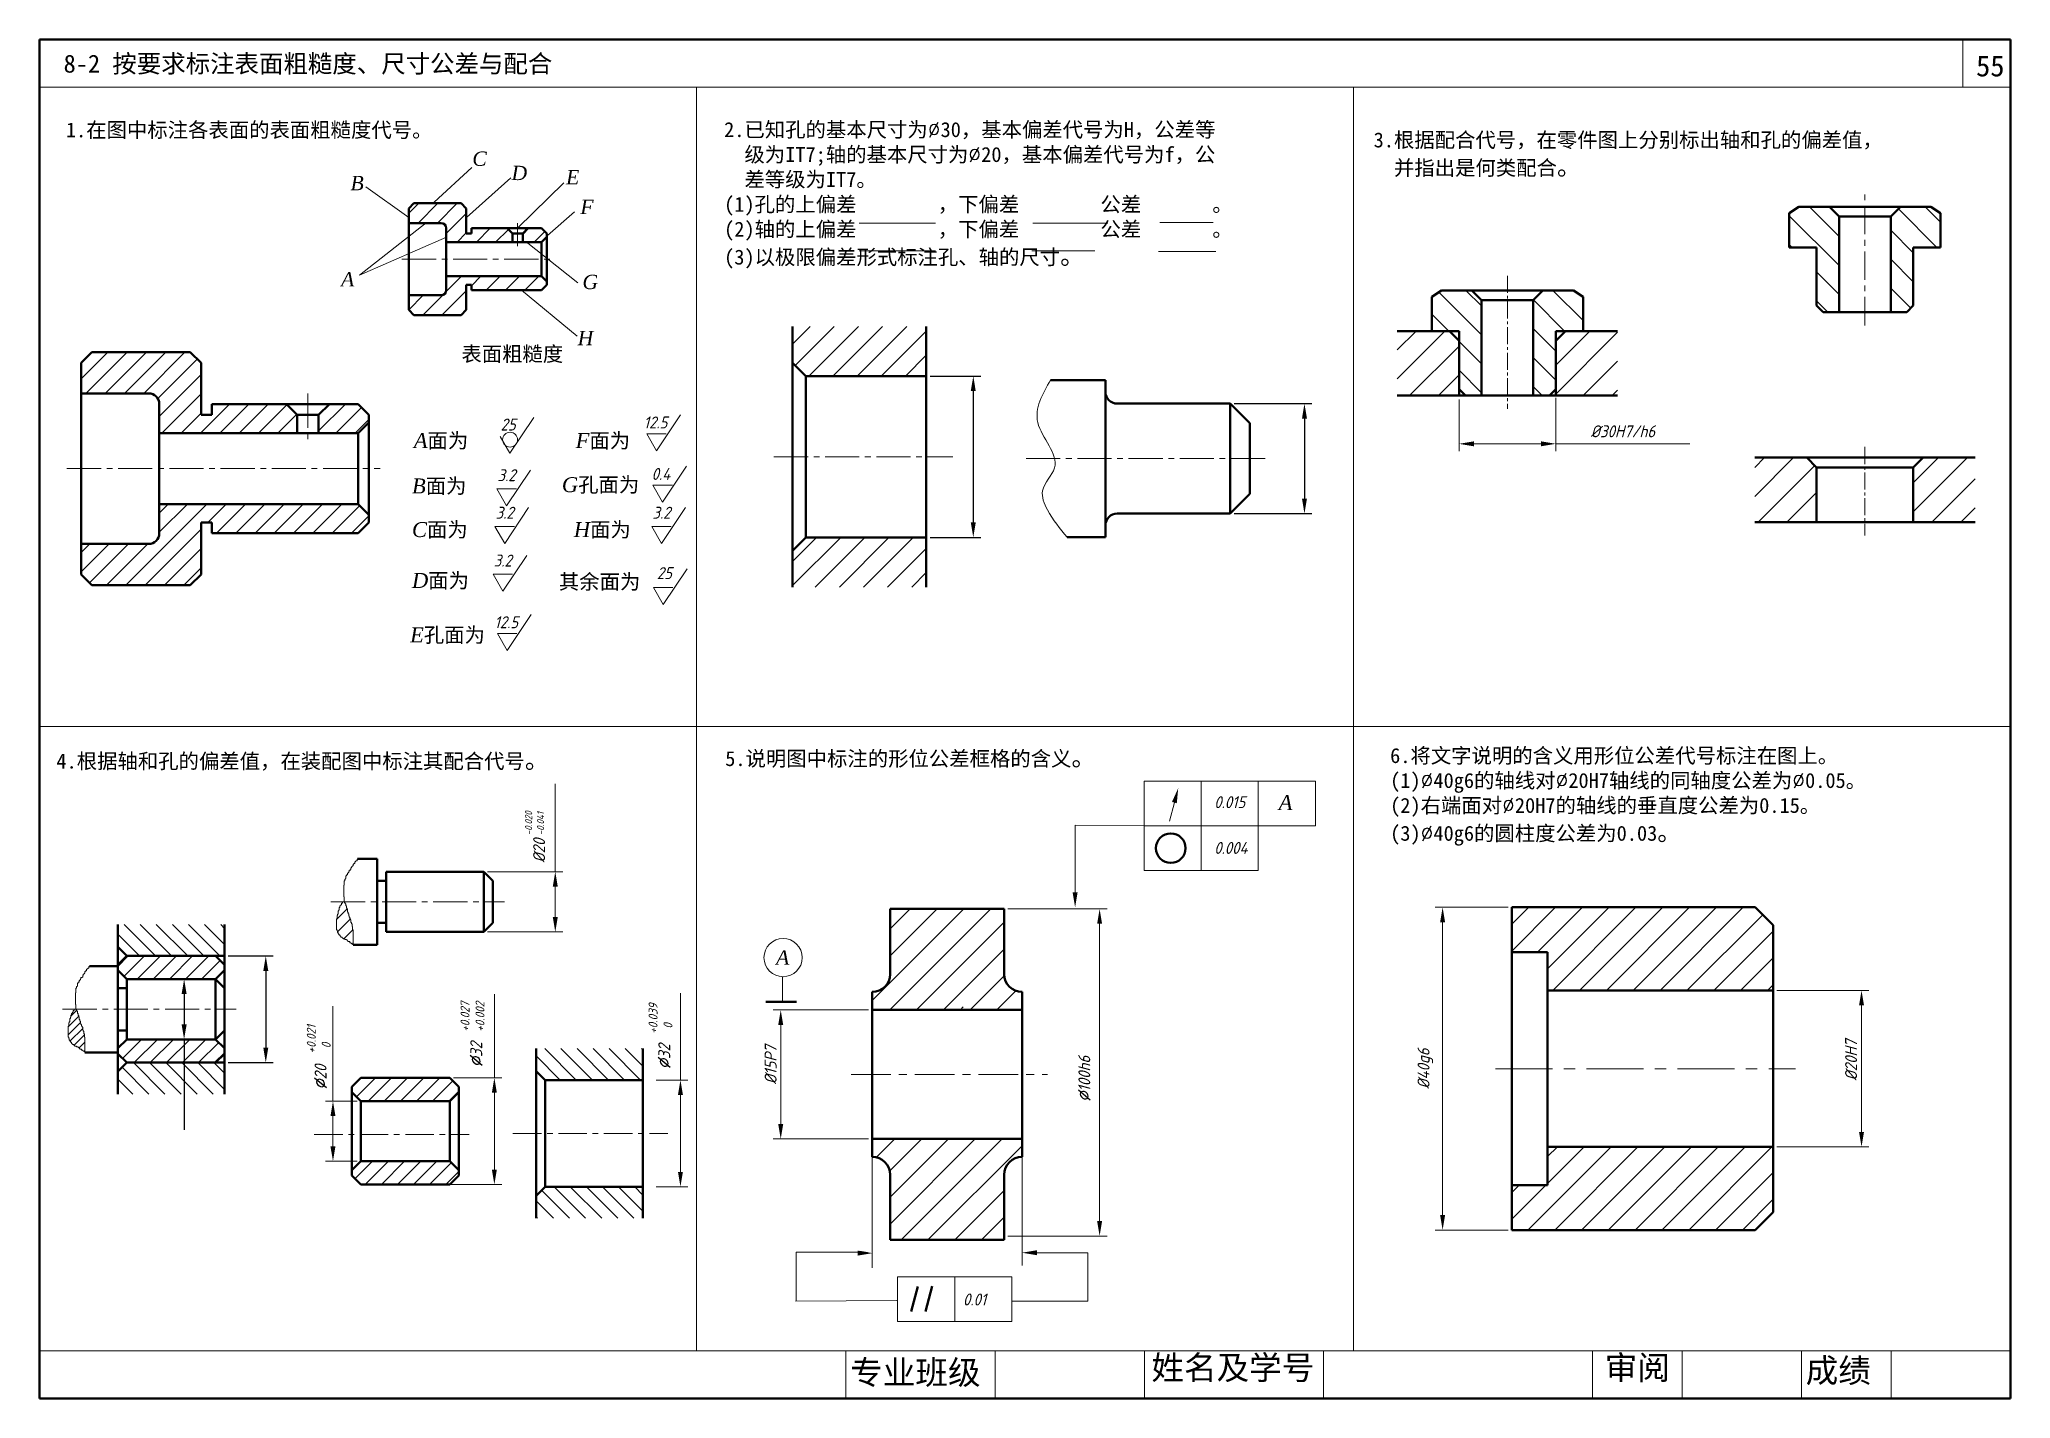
# Model space of a CAD drawing. Header units: metres. Extents: x 616 to 946, y -1678 to -1451.
import ezdxf

# ---------------------------------------------------------------- set-up
doc = ezdxf.new("R2010")
doc.units = ezdxf.units.M
doc.header["$LTSCALE"] = 0.3
doc.linetypes.add('CENTER', pattern=[50.8, 31.75, -6.35, 6.35, -6.35])
doc.linetypes.add('CENTER2', pattern=[28.575, 19.05, -3.175, 3.175, -3.175])
doc.layers.get('0').update_dxf_attribs({"lineweight": 40})
for name, color, linetype, lineweight in [('剖面线', 7, 'Continuous', 9), ('图', 7, 'Continuous', 13), ('点画线', 7, 'CENTER', 15), ('粗线', 7, 'Continuous', 40), ('细线', 7, 'Continuous', 13)]:
    doc.layers.add(name, color=color, linetype=linetype, lineweight=lineweight)
doc.styles.get("Standard").update_dxf_attribs({"font": 'TIMES.TTF', "height": 8})
doc.styles.add('style1', font='TIMESI.TTF', dxfattribs={"height": 8})
doc.styles.add('数字', font='isocp.shx', dxfattribs={"oblique": 15, "height": 2})
doc.dimstyles.new('ISO-25', dxfattribs={"dimtxt": 2, "dimasz": 2.5, "dimexe": 1.25, "dimexo": 0.625, "dimtad": 1, "dimtxsty": 'Standard', "dimcen": 2.5, "dimadec": 0, "dimazin": 0, "dimtfac": 1, "dimtmove": 0, "dimatfit": 3, "dimfxl": 0, "dimarcsym": 0})
pattern_1 = [(45, (1088.191, -300.4378), (-2.245064, 2.245064), [])]

msp = doc.modelspace()

# ---------------------------------------------------------------- texts
at = {"char_height": 2.5, "attachment_point": 1}
for s, insert in [('{\\f宋体|b0|i0|c134|p54;3.根据配合代号，在零件图上分别标出轴和孔的偏差值，\\P  并指出是何类配合\\H1.2x;。}', (839.634, -1466.476)), ('{\\f宋体|b0|i0|c134|p54;表面粗糙度}', (686.908, -1502.296)), ('{\\f宋体|b0|i0|c134|p54;4.根据轴和孔的偏差值，在装配图中标注其配合代号\\H1.2x;。}', (619.11, -1569.956)), ('{\\f宋体|b0|i0|c134|p54;5.说明图中标注的形位公差框格的含义\\H1.2x;。}', (731.08, -1569.531))]:
    msp.add_mtext(s, dxfattribs=dict(at, insert=insert))
at = {"char_height": 2.4, "width": 3.014, "attachment_point": 1}
for s, insert in [('{\\fTimes New Roman|b0|i1|c0|p18;C}', (688.738, -1469.667)), ('{\\fTimes New Roman|b0|i1|c0|p18;B}', (668.349, -1473.741)), ('{\\fTimes New Roman|b0|i1|c0|p18;D}', (695.298, -1472.058)), ('{\\fTimes New Roman|b0|i1|c0|p18;E}', (704.428, -1472.767)), ('{\\fTimes New Roman|b0|i1|c0|p18;G}', (707.176, -1490.302)), ('{\\fTimes New Roman|b0|i1|c0|p18;H}', (706.378, -1499.69))]:
    msp.add_mtext(s, dxfattribs=dict(at, insert=insert))
at = {"insert": (706.822, -1477.726), "char_height": 2.4, "width": 3.014, "attachment_point": 1, "style": 'style1'}
msp.add_mtext('F', dxfattribs=at)
at = {"layer": '细线', "attachment_point": 1}
for s, insert, char_height, width in [('{\\fSimHei|b0|i0|c134|p2;8-2 按要求标注表面粗糙度、尺寸公差与配合}', (620.31, -1453.463), 3, 110), ('{\\fSimSun|b0|i0|c134|p2;55}', (940.491, -1453.594), 3.5, 6.5281), ('{\\f宋体|b0|i0|c134|p2;1.在图中标注各表面的表面粗糙度代号。}', (620.699, -1464.801), 2.5, 110), ('{\\fTimes New Roman|b0|i1|c0|p18;A}', (666.754, -1489.859), 2.4, 3.014), ('{\\fTimes New Roman|b0|i1|c0|p18;A}', (823.732, -1577.39), 2.5, 7.4202), ('{\\fTimes New Roman|b0|i1|c0|p18;A}', (739.582, -1603.383), 2.4, 3.37011), ('{\\f仿宋_GB2312|b0|i0|c134|p49;专业班级}', (752.001, -1672.027), 4, 23.3701), ('{\\f仿宋_GB2312|b0|i0|c134|p49;姓名及学号}', (802.43, -1671.229), 4, 29.8443), ('{\\f仿宋_GB2312|b0|i0|c134|p49;审阅}', (878.33, -1671.227), 4, 13.7378), ('{\\f仿宋_GB2312|b0|i0|c134|p49;成绩}', (911.964, -1671.7), 4, 13.2641)]:
    msp.add_mtext(s, dxfattribs=dict(at, insert=insert, char_height=char_height, width=width))
at = {"layer": '细线', "char_height": 2.5, "attachment_point": 1}
for s, insert in [('{\\f宋体|b0|i0|c134|p54;2.已知孔的基本尺寸为\\Ftxt.shx;%%C\\f宋体|b0|i0|c134|p54;30，基本偏差代号为H，公差等\\P  级为IT7;轴的基本尺寸为\\Ftxt.shx;%%C\\f宋体|b0|i0|c134|p54;20，基本偏差代号为f，公\\P  差等级为IT7。\\P(1)孔的上偏差        ，下偏差        公差       。\\P(2)\\f宋体|b0|i0|c134|p6;轴的上偏差        ，下偏差        公差       。\\P\\f宋体|b0|i0|c134|p54;(3)以极限偏差形式标注孔、轴的尺寸\\H1.2x;。}', (730.895, -1464.749)), ('{\\fTimes New Roman|b0|i1|c0|p18;A\\f宋体|b0|i0|c134|p54;面为}', (678.938, -1516.794)), ('{\\fTimes New Roman|b0|i1|c0|p18;F\\f宋体|b0|i0|c134|p54;面为}', (706.036, -1516.794)), ('{\\fTimes New Roman|b0|i1|c0|p18;B\\f宋体|b0|i0|c134|p54;面为}', (678.633, -1524.398)), ('{\\fTimes New Roman|b0|i1|c0|p18;G\\f宋体|b0|i0|c134|p54;孔面为}', (703.731, -1524.188)), ('{\\fTimes New Roman|b0|i1|c0|p18;C\\f宋体|b0|i0|c134|p54;面为}', (678.633, -1531.699)), ('{\\fTimes New Roman|b0|i1|c0|p18;H\\f宋体|b0|i0|c134|p54;面为}', (705.732, -1531.699)), ('{\\fTimes New Roman|b0|i1|c0|p18;D\\f宋体|b0|i0|c134|p54;面为}', (678.633, -1540.217)), ('{\\f宋体|b0|i0|c134|p54;其余面为}', (703.226, -1540.427)), ('{\\fTimes New Roman|b0|i1|c0|p18;E\\f宋体|b0|i0|c134|p54;孔面为}', (678.317, -1549.331)), ('{\\f宋体|b0|i0|c134|p54;6.将文字说明的含义用形位公差代号标注在图上。\\P(1\\f宋体|b0|i0|c134|p2;)\\Ftxt.shx;%%C\\f宋体|b0|i0|c134|p54;40g6的轴线对\\Ftxt.shx;%%C\\f宋体|b0|i0|c134|p54;20H7轴线的同轴度公差为\\Ftxt.shx;%%C\\f宋体|b0|i0|c134|p54;0.05。\\P(2)右端面对\\Ftxt.shx;%%C\\f宋体|b0|i0|c134|p54;20H7的轴线的垂直度公差为0.15。\\P(3)\\Ftxt.shx;%%C\\f宋体|b0|i0|c134|p54;40g6的圆柱度公差为0.03\\H1.2x;。}', (842.397, -1569.531))]:
    msp.add_mtext(s, dxfattribs=dict(at, insert=insert))
at = {"layer": '细线', "char_height": 2, "attachment_point": 1, "style": '数字'}
for s, insert, width in [('25', (693.467, -1514.368), 0.85922), ('12.5', (717.427, -1514.019), 0.85922), ('3.2', (692.953, -1522.847), 0.85922), ('0.4', (718.751, -1522.635), 0.85922), ('3.2', (692.639, -1529.128), 0.85922), ('3.2', (718.888, -1529.128), 0.85922), ('3.2', (692.325, -1537.136), 0.85922), ('25', (719.629, -1539.237), 0.85922), ('12.5', (692.435, -1547.463), 0.85922), ('0.015', (812.941, -1577.579), 8.2847), ('0.004', (812.941, -1585.239), 8.2847), ('0.01', (770.881, -1660.82), 8.2847)]:
    msp.add_mtext(s, dxfattribs=dict(at, insert=insert, width=width))
at = {"layer": '细线', "insert": (881.362, -1516.503), "char_height": 2, "attachment_point": 5, "style": '数字'}
msp.add_mtext('%%c30H7/h6', dxfattribs=at)
at = {"layer": '细线', "char_height": 1.5, "width": 17.5578, "attachment_point": 1, "rotation": 90, "style": '数字'}
for s, insert in [('{\\H0.8x;-0.020\\P-0.041}', (697.56, -1584.105)), ('+0.027\\P+0.002', (686.77, -1617.005)), ('+0.039\\P 0', (718.248, -1617.355)), ('+0.021\\P 0', (661.028, -1620.629))]:
    msp.add_mtext(s, dxfattribs=dict(at, insert=insert))
at = {"layer": '细线', "char_height": 2, "attachment_point": 5, "rotation": 90, "style": '数字'}
for s, insert in [('%%c20', (699.922, -1586.695)), ('{\\Ftxt.shx;%%c}32', (689.397, -1620.828)), ('{\\Ftxt.shx;%%c}32', (720.875, -1621.178)), ('%%C15P7', (738.683, -1622.532)), ('%%c40g6', (848.29, -1623.186)), ('%%c20H7', (919.563, -1621.762)), ('{\\Ftxt.shx;%%c}20', (663.336, -1624.617)), ('{\\Ftxt.shx;%%c}100h6', (791.195, -1624.898))]:
    msp.add_mtext(s, dxfattribs=dict(at, insert=insert))

# ---------------------------------------------------------------- blocks, each defined once
blk = doc.blocks.new('*D0')
at = {"layer": 'Defpoints', "color": 0}
for p in [(764.74, -1507.26), (764.74, -1534.26), (772.61, -1534.26)]:
    blk.add_point(p, dxfattribs=at)
at = {"layer": '图', "color": 0, "lineweight": -2}
for p, q in [((765.37, -1507.26), (773.86, -1507.26)), ((772.61, -1509.76), (772.61, -1531.76)), ((765.37, -1534.26), (773.86, -1534.26))]:
    blk.add_line(p, q, dxfattribs=at)
at = {"layer": '图', "color": 0}
for points in [[(772.19, -1509.76), (773.02, -1509.76), (772.61, -1507.26)], [(772.19, -1531.76), (773.02, -1531.76), (772.61, -1534.26)]]:
    blk.add_solid(points, dxfattribs=at)
at = {"layer": '图', "color": 0, "insert": (767.98, -1520.76), "char_height": 8, "attachment_point": 5, "rotation": 90}
blk.add_mtext('{\\f宋体|b0|i0|c134|p54; }', dxfattribs=at)
blk = doc.blocks.new('*D1')
at = {"layer": 'Defpoints', "color": 0}
for p in [(815.63, -1511.86), (815.63, -1530.28), (828.05, -1530.28)]:
    blk.add_point(p, dxfattribs=at)
at = {"layer": '图', "color": 0, "lineweight": -2}
for p, q in [((816.26, -1511.86), (829.3, -1511.86)), ((828.05, -1514.36), (828.05, -1527.78)), ((816.26, -1530.28), (829.3, -1530.28))]:
    blk.add_line(p, q, dxfattribs=at)
at = {"layer": '图', "color": 0}
for points in [[(827.64, -1514.36), (828.47, -1514.36), (828.05, -1511.86)], [(827.64, -1527.78), (828.47, -1527.78), (828.05, -1530.28)]]:
    blk.add_solid(points, dxfattribs=at)
at = {"layer": '图', "color": 0, "insert": (823.43, -1521.07), "char_height": 8, "attachment_point": 5, "rotation": 90}
blk.add_mtext('{\\f宋体|b0|i0|c134|p54; }', dxfattribs=at)
blk = doc.blocks.new('*D2')
at = {"layer": 'Defpoints', "color": 0}
for p in [(645.59, -1608.21), (640.49, -1618.28), (645.76, -1618.28)]:
    blk.add_point(p, dxfattribs=at)
at = {"layer": '细线', "color": 0, "lineweight": -2}
for p, q in [((644.96, -1608.21), (639.24, -1608.21)), ((640.49, -1610.71), (640.49, -1615.78)), ((645.14, -1618.28), (639.24, -1618.28)), ((640.49, -1618.28), (640.49, -1633.41))]:
    blk.add_line(p, q, dxfattribs=at)
at = {"layer": '细线', "color": 0}
for points in [[(640.07, -1610.71), (640.91, -1610.71), (640.49, -1608.21)], [(640.07, -1615.78), (640.91, -1615.78), (640.49, -1618.28)]]:
    blk.add_solid(points, dxfattribs=at)
at = {"layer": '细线', "color": 0, "insert": (635.86, -1627.09), "char_height": 8, "attachment_point": 5, "rotation": 90}
blk.add_mtext('{\\f宋体|b0|i0|c134|p54; }', dxfattribs=at)
blk = doc.blocks.new('*D3')
at = {"layer": 'Defpoints', "color": 0}
for p in [(647.26, -1604.31), (647.26, -1622.18), (654.16, -1622.18)]:
    blk.add_point(p, dxfattribs=at)
at = {"layer": '细线', "color": 0, "lineweight": -2}
for p, q in [((647.89, -1604.31), (655.41, -1604.31)), ((654.16, -1606.81), (654.16, -1619.68)), ((647.89, -1622.18), (655.41, -1622.18))]:
    blk.add_line(p, q, dxfattribs=at)
at = {"layer": '细线', "color": 0}
for points in [[(653.75, -1606.81), (654.58, -1606.81), (654.16, -1604.31)], [(653.75, -1619.68), (654.58, -1619.68), (654.16, -1622.18)]]:
    blk.add_solid(points, dxfattribs=at)
at = {"layer": '细线', "color": 0, "insert": (649.54, -1613.25), "char_height": 8, "attachment_point": 5, "rotation": 90}
blk.add_mtext('{\\f宋体|b0|i0|c134|p54; }', dxfattribs=at)

# ---------------------------------------------------------------- dimensions: what is measured, and where the dimension line sits
at = {"layer": '图'}
for base, p1, p2, picture, middle in [((772.608, -1534.265), (764.741, -1507.265), (764.741, -1534.265), '*D0', (767.983, -1520.765)), ((828.052, -1530.276), (815.635, -1511.861), (815.635, -1530.276), '*D1', (823.427, -1521.069))]:
    dim = msp.add_linear_dim(base=base, p1=p1, p2=p2, angle=90, text='{\\f宋体|b0|i0|c134|p54; }', dimstyle='ISO-25', override={"dimasz": 2.5}, dxfattribs=at)
    dim.commit()
    dim.dimension.update_dxf_attribs({"geometry": picture, "text_midpoint": middle})
at = {"layer": '细线'}
for base, p1, p2, picture, middle in [((654.162, -1622.179), (647.261, -1604.313), (647.261, -1622.179), '*D3', (649.537, -1613.246)), ((640.489, -1618.279), (645.59, -1608.213), (645.761, -1618.279), '*D2', (635.864, -1627.093))]:
    dim = msp.add_linear_dim(base=base, p1=p1, p2=p2, angle=90, text='{\\f宋体|b0|i0|c134|p54; }', dimstyle='ISO-25', dxfattribs=at)
    dim.commit()
    dim.dimension.update_dxf_attribs({"geometry": picture, "text_midpoint": middle})

# ---------------------------------------------------------------- hatches: boundary and pattern name
at = {"layer": '剖面线'}
h = msp.add_hatch(dxfattribs=at)
h.set_pattern_fill('ANSI31', color=256, scale=0.72, style=0)
h.set_pattern_definition([(45, (678.1343, -1428.223), (-1.616446, 1.616446), [])])
h.paths.add_polyline_path([(684.369, -1484.834), (695.442, -1484.834), (695.442, -1483.368), (694.578, -1482.504), (688.59, -1482.504), (688.59, -1483.368), (687.726, -1483.368), (687.726, -1479.189), (686.862, -1478.325), (678.955, -1478.325), (678.091, -1479.189), (678.091, -1481.64), (683.505, -1481.64, -0.4142136), (684.369, -1482.504)])
h.paths.add_polyline_path([(701.205, -1483.97), (701.205, -1483.368), (700.341, -1482.504), (698.034, -1482.504), (697.17, -1483.368), (697.17, -1484.834), (700.341, -1484.834)])
h.paths.add_polyline_path([(701.205, -1492.008), (701.205, -1491.406), (700.341, -1490.542), (684.369, -1490.542), (684.369, -1492.872, -0.4142136), (683.505, -1493.736), (678.091, -1493.736), (678.091, -1496.187), (678.955, -1497.051), (686.862, -1497.051), (687.726, -1496.187), (687.726, -1492.008), (688.59, -1492.008), (688.59, -1492.872), (700.341, -1492.872)])
h = msp.add_hatch(dxfattribs=at)
h.set_pattern_fill('ANSI31', color=256, scale=1.08, angle=90, style=0)
h.set_pattern_definition([(135, (1088.191, -291.8714), (-2.424669, -2.424669), [])])
h.paths.add_polyline_path([(917.565, -1480.537), (915.945, -1478.917), (910.84, -1478.917), (909.22, -1479.997), (909.22, -1485.735), (913.785, -1485.735), (913.785, -1495.455), (914.865, -1496.535), (917.565, -1496.535)])
h.paths.add_polyline_path([(934.549, -1479.997), (932.929, -1478.917), (927.825, -1478.917), (926.205, -1480.537), (926.205, -1496.535), (928.905, -1496.535), (929.985, -1495.455), (929.985, -1485.735), (934.549, -1485.735)])
h = msp.add_hatch(dxfattribs=at)
h.set_pattern_fill('ANSI31', color=256, scale=1.08, angle=90, style=0)
h.set_pattern_definition([(135, (609.4258, -1407.272), (-2.42467, -2.42467), [])])
h.paths.add_polyline_path([(857.709, -1494.526), (856.089, -1492.906), (850.984, -1492.906), (849.364, -1493.986), (849.364, -1499.724), (853.929, -1499.724), (857.709, -1499.724)])
h.paths.add_polyline_path([(874.694, -1493.986), (873.074, -1492.906), (867.969, -1492.906), (866.349, -1494.526), (866.349, -1499.724), (874.694, -1499.724)])
h.paths.add_polyline_path([(870.129, -1499.724), (866.349, -1499.724), (866.349, -1510.524), (869.049, -1510.524), (870.129, -1509.444)])
h.paths.add_polyline_path([(857.709, -1499.724), (853.929, -1499.724), (853.929, -1509.444), (855.009, -1510.524), (857.709, -1510.524)])
h = msp.add_hatch(dxfattribs=at)
h.set_pattern_fill('ANSI31', color=256, scale=0.9, style=0)
h.set_pattern_definition([(45, (654.547, -1432.109), (-2.02056, 2.02056), [])])
h.paths.add_polyline_path([(764.741, -1498.968), (742.341, -1498.968), (742.341, -1505.015), (744.591, -1507.265), (764.741, -1507.265)])
h.paths.add_polyline_path([(764.741, -1534.265), (744.591, -1534.265), (742.341, -1536.515), (742.341, -1542.562), (764.741, -1542.562)])
h = msp.add_hatch(dxfattribs=at)
h.set_pattern_fill('ANSI31', color=256, scale=1.08, style=0)
h.set_pattern_definition([(45, (609.4258, -1407.272), (-2.42467, 2.42467), [])])
h.paths.add_polyline_path([(853.929, -1501.344), (852.309, -1499.724), (843.59, -1499.724), (843.59, -1510.524), (853.929, -1510.524)])
h.paths.add_polyline_path([(880.469, -1499.724), (871.749, -1499.724), (870.129, -1501.344), (870.129, -1510.524), (880.469, -1510.524)])
h = msp.add_hatch(dxfattribs=at)
h.set_pattern_fill('ANSI31', color=256, scale=0.72, style=0)
h.set_pattern_definition([(45, (689.9902, -1428.0297), (-1.616446, 1.616446), [])])
h.paths.add_polyline_path([(636.337, -1516.809), (659.406, -1516.809), (659.406, -1513.754), (657.606, -1511.954), (645.13, -1511.954), (645.13, -1513.754), (643.33, -1513.754), (643.33, -1505.048), (641.53, -1503.248), (625.058, -1503.248), (623.258, -1505.048), (623.258, -1510.154), (634.537, -1510.154, -0.4142136), (636.337, -1511.954)])
h.paths.add_polyline_path([(671.411, -1515.009), (671.411, -1513.754), (669.611, -1511.954), (664.806, -1511.954), (663.006, -1513.754), (663.006, -1516.809), (669.611, -1516.809)])
h.paths.add_polyline_path([(671.411, -1531.754), (671.411, -1530.499), (669.611, -1528.699), (636.337, -1528.699), (636.337, -1533.554, -0.4142136), (634.537, -1535.354), (623.258, -1535.354), (623.258, -1540.46), (625.058, -1542.26), (641.53, -1542.26), (643.33, -1540.46), (643.33, -1531.754), (645.13, -1531.754), (645.13, -1533.554), (669.611, -1533.554)])
h = msp.add_hatch(dxfattribs=at)
h.set_pattern_fill('ANSI31', color=256, scale=1.08, style=0)
h.set_pattern_definition([(45, (622.1, -1411.1), (-2.42467, 2.42467), [])])
h.paths.add_polyline_path([(913.785, -1522.532), (912.165, -1520.912), (903.445, -1520.912), (903.445, -1531.712), (913.785, -1531.712)])
h.paths.add_polyline_path([(940.324, -1520.912), (931.605, -1520.912), (929.985, -1522.532), (929.985, -1531.712), (940.324, -1531.712)])
h = msp.add_hatch(dxfattribs=at)
h.set_pattern_fill('ANSI31', color=256, style=0)
h.set_pattern_definition(pattern_1)
h.paths.add_polyline_path([(780.788, -1613.351), (780.788, -1610.351, -0.4142136), (777.788, -1607.351), (777.788, -1596.441), (758.701, -1596.441), (758.701, -1607.351, -0.4142136), (755.701, -1610.351), (755.701, -1613.351)])
h.paths.add_polyline_path([(777.788, -1651.848), (777.788, -1640.938, -0.4142136), (780.788, -1637.938), (780.788, -1634.938), (755.701, -1634.938), (755.701, -1637.938, -0.4142136), (758.701, -1640.938), (758.701, -1651.848)])
h = msp.add_hatch(dxfattribs=at)
h.set_pattern_fill('ANSI31', color=256, style=0)
h.set_pattern_definition(pattern_1)
h.paths.add_polyline_path([(906.52, -1610.099), (906.52, -1599.176), (903.52, -1596.176), (862.761, -1596.176), (862.761, -1603.694), (868.761, -1603.694), (868.761, -1610.099)])
h.paths.add_polyline_path([(906.52, -1647.197), (906.52, -1636.274), (868.761, -1636.274), (868.761, -1642.678), (862.761, -1642.678), (862.761, -1650.197), (903.52, -1650.197)])
h = msp.add_hatch(dxfattribs=at)
h.set_pattern_fill('ANSI31', color=256, scale=0.6, angle=90, style=0)
h.set_pattern_definition([(135, (722.3252, -1459.2451), (-1.347038, -1.347038), [])])
h.paths.add_polyline_path([(647.261, -1599.055), (629.374, -1599.055), (629.374, -1602.813), (630.874, -1604.313), (647.261, -1604.313)])
h.paths.add_polyline_path([(647.261, -1622.179), (630.874, -1622.179), (629.374, -1623.679), (629.374, -1627.437), (647.261, -1627.437)])
h = msp.add_hatch(dxfattribs=at)
h.set_pattern_fill('ANSI31', color=256, scale=0.6, style=0)
h.set_pattern_definition([(45, (722.3252, -1459.2451), (-1.347038, 1.347038), [])])
h.paths.add_polyline_path([(645.761, -1618.279), (630.874, -1618.279), (629.374, -1619.779), (629.374, -1620.679), (630.874, -1622.179), (645.761, -1622.179), (647.261, -1620.679), (647.261, -1619.779)])
h.paths.add_polyline_path([(647.261, -1605.813), (645.761, -1604.313), (630.874, -1604.313), (629.374, -1605.813), (629.374, -1606.713), (630.874, -1608.213), (645.761, -1608.213), (647.261, -1606.713)])
h = msp.add_hatch(dxfattribs=at)
h.set_pattern_fill('ANSI31', color=256, scale=0.3, style=0)
h.set_pattern_definition([(45, (1088.1912, -300.4378), (-0.6735192, 0.6735192), [])])
h.paths.add_polyline_path([(623.599, -1616.724), (623.506, -1616.724), (623.506, -1616.257), (623.412, -1616.257), (623.412, -1616.071), (623.319, -1616.071), (623.319, -1615.791), (623.225, -1615.791), (623.225, -1615.604), (623.132, -1615.604), (623.132, -1615.231), (623.039, -1615.231), (623.039, -1614.951), (622.945, -1614.951), (622.945, -1614.485), (622.852, -1614.485), (622.852, -1614.298), (622.758, -1614.298), (622.758, -1613.925), (622.665, -1613.925), (622.665, -1613.552), (622.572, -1613.552), (622.355, -1613.246), (622.295, -1613.246), (622.105, -1613.272), (622.105, -1613.458), (621.918, -1613.458), (621.918, -1613.738), (621.825, -1613.738), (621.825, -1613.831), (621.731, -1613.831), (621.731, -1613.925), (621.638, -1613.925), (621.638, -1614.205), (621.544, -1614.205), (621.544, -1614.578), (621.451, -1614.578), (621.451, -1614.765), (621.358, -1614.765), (621.358, -1615.324), (621.264, -1615.324), (621.264, -1615.511), (621.171, -1615.511), (621.171, -1616.071), (621.077, -1616.071), (621.077, -1617.937), (621.171, -1617.937), (621.171, -1618.124), (621.264, -1618.124), (621.264, -1618.404), (621.358, -1618.404), (621.358, -1618.59), (621.451, -1618.59), (621.451, -1618.777), (621.638, -1618.777), (621.638, -1618.963), (621.731, -1618.963), (621.731, -1619.057), (621.825, -1619.057), (621.825, -1619.15), (622.011, -1619.15), (622.011, -1619.243), (622.105, -1619.243), (622.105, -1619.337), (622.198, -1619.337), (622.198, -1619.43), (622.478, -1619.43), (622.478, -1619.523), (622.758, -1619.523), (622.758, -1619.616), (622.852, -1619.616), (622.852, -1619.71), (622.945, -1619.71), (622.945, -1619.803), (623.039, -1619.803), (623.039, -1619.896), (623.319, -1619.896), (623.319, -1620.083), (623.506, -1620.083), (623.506, -1620.176), (623.599, -1620.176), (623.599, -1620.27), (623.786, -1620.27), (623.786, -1620.363), (623.879, -1620.363), (623.879, -1617.937), (623.786, -1617.937), (623.786, -1617.377), (623.692, -1617.377), (623.692, -1616.911), (623.599, -1616.911)])
h = msp.add_hatch(dxfattribs=at)
h.set_pattern_fill('ANSI31', color=256, scale=0.6, angle=90, style=0)
h.set_pattern_definition([(135, (728.6945, -1459.0684), (-1.347038, -1.347038), [])])
h.paths.add_polyline_path([(717.297, -1619.835), (699.41, -1619.835), (699.41, -1623.594), (700.91, -1625.094), (717.297, -1625.094)])
h.paths.add_polyline_path([(717.297, -1642.959), (700.91, -1642.959), (699.41, -1644.459), (699.41, -1648.218), (717.297, -1648.218)])
h = msp.add_hatch(dxfattribs=at)
h.set_pattern_fill('ANSI31', color=256, scale=0.6, style=0)
h.set_pattern_definition([(45, (728.0856, -1458.697), (-1.347038, 1.347038), [])])
h.paths.add_polyline_path([(686.454, -1641.088), (686.454, -1640.188), (684.954, -1638.688), (670.067, -1638.688), (668.567, -1640.188), (668.567, -1641.088), (670.067, -1642.588), (684.954, -1642.588)])
h.paths.add_polyline_path([(686.454, -1627.122), (686.454, -1626.222), (684.954, -1624.722), (670.067, -1624.722), (668.567, -1626.222), (668.567, -1627.122), (670.067, -1628.622), (684.954, -1628.622)])
at = {"layer": '细线'}
h = msp.add_hatch(dxfattribs=at)
h.set_pattern_fill('ANSI31', color=256, scale=0.5, style=0)
h.set_pattern_definition([(45, (1088.1912, -300.4378), (-1.122532, 1.122532), [])])
h.paths.add_polyline_path([(668.702, -1599.392), (668.609, -1599.392), (668.609, -1598.926), (668.515, -1598.926), (668.515, -1598.739), (668.422, -1598.739), (668.422, -1598.272), (668.329, -1598.272), (668.329, -1598.086), (668.235, -1598.086), (668.235, -1597.806), (668.142, -1597.806), (668.142, -1597.619), (668.048, -1597.619), (668.048, -1597.246), (667.955, -1597.246), (667.955, -1596.966), (667.862, -1596.966), (667.862, -1596.5), (667.768, -1596.5), (667.768, -1596.313), (667.675, -1596.313), (667.675, -1595.94), (667.581, -1595.94), (667.581, -1595.567), (667.488, -1595.567), (667.272, -1595.261), (667.212, -1595.261), (667.021, -1595.287), (667.021, -1595.473), (666.834, -1595.473), (666.834, -1595.753), (666.741, -1595.753), (666.741, -1595.846), (666.648, -1595.846), (666.648, -1595.94), (666.554, -1595.94), (666.554, -1596.22), (666.461, -1596.22), (666.461, -1596.593), (666.367, -1596.593), (666.367, -1596.78), (666.274, -1596.78), (666.274, -1597.339), (666.181, -1597.339), (666.181, -1597.526), (666.087, -1597.526), (666.087, -1598.086), (665.994, -1598.086), (665.994, -1599.952), (666.087, -1599.952), (666.087, -1600.139), (666.181, -1600.139), (666.181, -1600.419), (666.274, -1600.419), (666.274, -1600.605), (666.367, -1600.605), (666.367, -1600.792), (666.554, -1600.792), (666.554, -1600.978), (666.648, -1600.978), (666.648, -1601.072), (666.741, -1601.072), (666.741, -1601.165), (666.928, -1601.165), (666.928, -1601.258), (667.021, -1601.258), (667.021, -1601.352), (667.115, -1601.352), (667.115, -1601.445), (667.395, -1601.445), (667.395, -1601.538), (667.675, -1601.538), (667.675, -1601.632), (667.768, -1601.632), (667.768, -1601.725), (667.862, -1601.725), (667.862, -1601.818), (667.955, -1601.818), (667.955, -1601.911), (668.235, -1601.911), (668.235, -1602.098), (668.422, -1602.098), (668.422, -1602.191), (668.515, -1602.191), (668.515, -1602.285), (668.702, -1602.285), (668.702, -1602.378), (668.796, -1602.378), (668.796, -1599.952), (668.702, -1599.952)])

# ---------------------------------------------------------------- linework, layer by layer
for p, q in [((946.266, -1450.906), (616.266, -1450.906)), ((616.266, -1450.906), (616.266, -1678.406)), ((946.266, -1678.406), (946.266, -1450.906)), ((868.761, -1636.274), (868.761, -1642.678)), ((862.761, -1642.678), (868.761, -1642.678)), ((616.266, -1678.406), (946.266, -1678.406))]:
    msp.add_line(p, q)
msp.add_solid([(789.404, -1594.696), (789.904, -1594.696), (789.654, -1596.196)])
at = {"layer": '图', "linetype": 'CENTER2'}
for p, q in [((676.95, -1487.688), (702.108, -1487.688)), ((739.239, -1520.765), (769.194, -1520.765)), ((781.459, -1521.069), (821.916, -1521.069)), ((620.88, -1522.754), (673.294, -1522.754)), ((665.061, -1595.261), (694.125, -1595.261)), ((620.145, -1613.246), (649.208, -1613.246))]:
    msp.add_line(p, q, dxfattribs=at)
at = {"layer": '图', "linetype": 'CENTER2', "ltscale": 0.5}
for p, q in [((862.029, -1490.486), (862.029, -1512.753)), ((921.885, -1519.125), (921.885, -1533.941))]:
    msp.add_line(p, q, dxfattribs=at)
at = {"layer": '图'}
for p, q in [((855.009, -1510.524), (862.029, -1510.524)), ((667.955, -1590.435), (667.862, -1590.435)), ((667.862, -1590.435), (667.862, -1590.715)), ((668.048, -1590.341), (667.955, -1590.341)), ((667.955, -1590.341), (667.955, -1590.435)), ((668.142, -1590.155), (668.048, -1590.155)), ((668.048, -1590.155), (668.048, -1590.341)), ((668.329, -1589.968), (668.142, -1589.968)), ((668.142, -1589.968), (668.142, -1590.155)), ((668.329, -1589.875), (668.329, -1589.968)), ((667.301, -1592.487), (667.208, -1592.487)), ((667.208, -1592.487), (667.208, -1594.447)), ((667.395, -1591.741), (667.301, -1591.741)), ((667.301, -1591.741), (667.301, -1592.487)), ((667.488, -1591.461), (667.395, -1591.461)), ((667.395, -1591.461), (667.395, -1591.741)), ((667.581, -1591.368), (667.488, -1591.368)), ((667.488, -1591.368), (667.488, -1591.461)), ((667.675, -1590.901), (667.581, -1590.901)), ((667.581, -1590.901), (667.581, -1591.368)), ((667.862, -1590.715), (667.675, -1590.715)), ((667.675, -1590.715), (667.675, -1590.901)), ((666.274, -1597.339), (666.274, -1596.78)), ((666.274, -1596.78), (666.367, -1596.78)), ((666.367, -1596.78), (666.367, -1596.593)), ((666.367, -1596.593), (666.461, -1596.593)), ((666.461, -1596.593), (666.461, -1596.22)), ((666.461, -1596.22), (666.554, -1596.22)), ((666.554, -1596.22), (666.554, -1595.94)), ((666.554, -1595.94), (666.648, -1595.94)), ((666.648, -1595.94), (666.648, -1595.846)), ((666.648, -1595.846), (666.741, -1595.846)), ((666.741, -1595.846), (666.741, -1595.753)), ((666.741, -1595.753), (666.834, -1595.753)), ((666.834, -1595.753), (666.834, -1595.473)), ((666.834, -1595.473), (667.021, -1595.473)), ((667.021, -1595.287), (667.266, -1595.254)), ((667.021, -1595.473), (667.021, -1595.287)), ((667.208, -1594.447), (667.301, -1594.447)), ((667.266, -1595.254), (667.301, -1595.1)), ((667.266, -1595.254), (667.488, -1595.567)), ((667.301, -1594.447), (667.301, -1595.1)), ((667.488, -1595.567), (667.581, -1595.567)), ((667.581, -1595.567), (667.581, -1595.94)), ((667.581, -1595.94), (667.675, -1595.94)), ((667.675, -1595.94), (667.675, -1596.313)), ((667.675, -1596.313), (667.768, -1596.313)), ((667.768, -1596.313), (667.768, -1596.5)), ((667.768, -1596.5), (667.862, -1596.5)), ((667.862, -1596.5), (667.862, -1596.966)), ((667.862, -1596.966), (667.955, -1596.966)), ((667.955, -1596.966), (667.955, -1597.246)), ((778.413, -1596.441), (795.007, -1596.441)), ((665.994, -1599.952), (665.994, -1598.086)), ((665.994, -1598.086), (666.087, -1598.086)), ((666.087, -1599.952), (665.994, -1599.952)), ((666.087, -1598.086), (666.087, -1597.526)), ((666.087, -1597.526), (666.181, -1597.526)), ((666.087, -1600.139), (666.087, -1599.952)), ((666.181, -1600.139), (666.087, -1600.139)), ((666.181, -1597.526), (666.181, -1597.339)), ((666.181, -1597.339), (666.274, -1597.339)), ((666.181, -1600.419), (666.181, -1600.139)), ((666.274, -1600.419), (666.181, -1600.419)), ((666.274, -1600.605), (666.274, -1600.419)), ((667.955, -1597.246), (668.048, -1597.246)), ((668.048, -1597.246), (668.048, -1597.619)), ((668.048, -1597.619), (668.142, -1597.619)), ((668.142, -1597.619), (668.142, -1597.806)), ((668.142, -1597.806), (668.235, -1597.806)), ((668.235, -1597.806), (668.235, -1598.086)), ((668.235, -1598.086), (668.329, -1598.086)), ((668.329, -1598.086), (668.329, -1598.272)), ((668.329, -1598.272), (668.422, -1598.272)), ((668.422, -1598.272), (668.422, -1598.739)), ((668.422, -1598.739), (668.515, -1598.739)), ((668.515, -1598.739), (668.515, -1598.926)), ((668.515, -1598.926), (668.609, -1598.926)), ((668.609, -1598.926), (668.609, -1599.392)), ((668.609, -1599.392), (668.702, -1599.392)), ((668.702, -1599.392), (668.702, -1599.952)), ((668.702, -1599.952), (668.796, -1599.952)), ((668.796, -1599.952), (668.796, -1602.471)), ((793.757, -1598.941), (793.757, -1648.707)), ((666.367, -1600.605), (666.274, -1600.605)), ((666.367, -1600.792), (666.367, -1600.605)), ((666.554, -1600.792), (666.367, -1600.792)), ((666.554, -1600.978), (666.554, -1600.792)), ((666.648, -1600.978), (666.554, -1600.978)), ((666.648, -1601.072), (666.648, -1600.978)), ((666.741, -1601.072), (666.648, -1601.072)), ((666.741, -1601.165), (666.741, -1601.072)), ((666.928, -1601.165), (666.741, -1601.165)), ((666.928, -1601.258), (666.928, -1601.165)), ((667.021, -1601.258), (666.928, -1601.258)), ((667.021, -1601.352), (667.021, -1601.258)), ((667.115, -1601.352), (667.021, -1601.352)), ((667.115, -1601.445), (667.115, -1601.352)), ((667.395, -1601.445), (667.115, -1601.445)), ((667.395, -1601.538), (667.395, -1601.445)), ((667.675, -1601.538), (667.395, -1601.538)), ((667.675, -1601.632), (667.675, -1601.538)), ((667.768, -1601.632), (667.675, -1601.632)), ((667.768, -1601.725), (667.768, -1601.632)), ((667.862, -1601.725), (667.768, -1601.725)), ((667.862, -1601.818), (667.862, -1601.725)), ((667.955, -1601.818), (667.862, -1601.818)), ((667.955, -1601.911), (667.955, -1601.818)), ((668.235, -1601.911), (667.955, -1601.911)), ((668.235, -1602.098), (668.235, -1601.911)), ((668.422, -1602.098), (668.235, -1602.098)), ((668.422, -1602.191), (668.422, -1602.098)), ((668.515, -1602.191), (668.422, -1602.191)), ((668.515, -1602.285), (668.515, -1602.191)), ((668.702, -1602.285), (668.515, -1602.285)), ((668.702, -1602.378), (668.702, -1602.285)), ((668.796, -1602.378), (668.702, -1602.378)), ((668.796, -1602.471), (668.796, -1602.378)), ((668.889, -1602.471), (668.796, -1602.471)), ((623.973, -1606.927), (623.879, -1606.927)), ((623.879, -1606.927), (623.879, -1607.207)), ((624.159, -1606.833), (623.973, -1606.833)), ((623.973, -1606.833), (623.973, -1606.927)), ((624.253, -1606.554), (624.159, -1606.554)), ((624.159, -1606.554), (624.159, -1606.833)), ((624.346, -1606.46), (624.253, -1606.46)), ((624.253, -1606.46), (624.253, -1606.554)), ((624.533, -1606.367), (624.346, -1606.367)), ((624.346, -1606.367), (624.346, -1606.46)), ((624.626, -1606.087), (624.533, -1606.087)), ((624.533, -1606.087), (624.533, -1606.367)), ((624.626, -1606.036), (624.626, -1606.087)), ((622.478, -1609.726), (622.385, -1609.726)), ((622.385, -1609.726), (622.385, -1610.472)), ((622.572, -1609.446), (622.478, -1609.446)), ((622.478, -1609.446), (622.478, -1609.726)), ((622.665, -1609.353), (622.572, -1609.353)), ((622.572, -1609.353), (622.572, -1609.446)), ((622.758, -1608.886), (622.665, -1608.886)), ((622.665, -1608.886), (622.665, -1609.353)), ((622.945, -1608.7), (622.758, -1608.7)), ((622.758, -1608.7), (622.758, -1608.886)), ((623.039, -1608.42), (622.945, -1608.42)), ((622.945, -1608.42), (622.945, -1608.7)), ((623.132, -1608.326), (623.039, -1608.326)), ((623.039, -1608.326), (623.039, -1608.42)), ((623.225, -1608.14), (623.132, -1608.14)), ((623.132, -1608.14), (623.132, -1608.326)), ((623.412, -1607.953), (623.225, -1607.953)), ((623.225, -1607.953), (623.225, -1608.14)), ((623.506, -1607.86), (623.412, -1607.86)), ((623.412, -1607.86), (623.412, -1607.953)), ((623.599, -1607.58), (623.506, -1607.58)), ((623.506, -1607.58), (623.506, -1607.86)), ((623.692, -1607.393), (623.599, -1607.393)), ((623.599, -1607.393), (623.599, -1607.58)), ((623.786, -1607.3), (623.692, -1607.3)), ((623.692, -1607.3), (623.692, -1607.393)), ((623.879, -1607.207), (623.786, -1607.207)), ((623.786, -1607.207), (623.786, -1607.3)), ((645.761, -1608.213), (630.874, -1608.213)), ((621.918, -1613.738), (621.918, -1613.458)), ((621.918, -1613.458), (622.105, -1613.458)), ((622.105, -1613.272), (622.35, -1613.238)), ((622.105, -1613.458), (622.105, -1613.272)), ((622.385, -1610.472), (622.291, -1610.472)), ((622.291, -1610.472), (622.291, -1612.432)), ((622.291, -1612.432), (622.385, -1612.432)), ((622.35, -1613.238), (622.385, -1613.085)), ((622.35, -1613.238), (622.572, -1613.552)), ((622.385, -1612.432), (622.385, -1613.085)), ((622.572, -1613.552), (622.665, -1613.552)), ((622.665, -1613.552), (622.665, -1613.925)), ((770.911, -1612.832), (770.646, -1613.096)), ((621.077, -1617.937), (621.077, -1616.071)), ((621.077, -1616.071), (621.171, -1616.071)), ((621.171, -1616.071), (621.171, -1615.511)), ((621.171, -1615.511), (621.264, -1615.511)), ((621.264, -1615.511), (621.264, -1615.324)), ((621.264, -1615.324), (621.358, -1615.324)), ((621.358, -1615.324), (621.358, -1614.765)), ((621.358, -1614.765), (621.451, -1614.765)), ((621.451, -1614.765), (621.451, -1614.578)), ((621.451, -1614.578), (621.544, -1614.578)), ((621.544, -1614.578), (621.544, -1614.205)), ((621.544, -1614.205), (621.638, -1614.205)), ((621.638, -1614.205), (621.638, -1613.925)), ((621.638, -1613.925), (621.731, -1613.925)), ((621.731, -1613.925), (621.731, -1613.831)), ((621.731, -1613.831), (621.825, -1613.831)), ((621.825, -1613.831), (621.825, -1613.738)), ((621.825, -1613.738), (621.918, -1613.738)), ((622.665, -1613.925), (622.758, -1613.925)), ((622.758, -1613.925), (622.758, -1614.298)), ((622.758, -1614.298), (622.852, -1614.298)), ((622.852, -1614.298), (622.852, -1614.485)), ((622.852, -1614.485), (622.945, -1614.485)), ((622.945, -1614.485), (622.945, -1614.951)), ((622.945, -1614.951), (623.039, -1614.951)), ((623.039, -1614.951), (623.039, -1615.231)), ((623.039, -1615.231), (623.132, -1615.231)), ((623.132, -1615.231), (623.132, -1615.604)), ((623.132, -1615.604), (623.225, -1615.604)), ((623.225, -1615.604), (623.225, -1615.791)), ((623.225, -1615.791), (623.319, -1615.791)), ((623.319, -1615.791), (623.319, -1616.071)), ((623.319, -1616.071), (623.412, -1616.071)), ((623.412, -1616.071), (623.412, -1616.257)), ((623.412, -1616.257), (623.506, -1616.257)), ((623.506, -1616.257), (623.506, -1616.724)), ((623.506, -1616.724), (623.599, -1616.724)), ((623.599, -1616.724), (623.599, -1616.911)), ((623.599, -1616.911), (623.692, -1616.911)), ((623.692, -1616.911), (623.692, -1617.377)), ((621.171, -1617.937), (621.077, -1617.937)), ((621.171, -1618.124), (621.171, -1617.937)), ((621.264, -1618.124), (621.171, -1618.124)), ((621.264, -1618.404), (621.264, -1618.124)), ((621.358, -1618.404), (621.264, -1618.404)), ((621.358, -1618.59), (621.358, -1618.404)), ((621.451, -1618.59), (621.358, -1618.59)), ((621.451, -1618.777), (621.451, -1618.59)), ((621.638, -1618.777), (621.451, -1618.777)), ((621.638, -1618.963), (621.638, -1618.777)), ((621.731, -1618.963), (621.638, -1618.963)), ((621.731, -1619.057), (621.731, -1618.963)), ((621.825, -1619.057), (621.731, -1619.057)), ((621.825, -1619.15), (621.825, -1619.057)), ((622.011, -1619.15), (621.825, -1619.15)), ((622.011, -1619.243), (622.011, -1619.15)), ((622.105, -1619.243), (622.011, -1619.243)), ((622.105, -1619.337), (622.105, -1619.243)), ((622.198, -1619.337), (622.105, -1619.337)), ((622.198, -1619.43), (622.198, -1619.337)), ((622.478, -1619.43), (622.198, -1619.43)), ((622.478, -1619.523), (622.478, -1619.43)), ((622.758, -1619.523), (622.478, -1619.523)), ((622.758, -1619.616), (622.758, -1619.523)), ((622.852, -1619.616), (622.758, -1619.616)), ((622.852, -1619.71), (622.852, -1619.616)), ((622.945, -1619.71), (622.852, -1619.71)), ((622.945, -1619.803), (622.945, -1619.71)), ((623.039, -1619.803), (622.945, -1619.803)), ((623.039, -1619.896), (623.039, -1619.803)), ((623.319, -1619.896), (623.039, -1619.896)), ((623.319, -1620.083), (623.319, -1619.896)), ((623.506, -1620.083), (623.319, -1620.083)), ((623.506, -1620.176), (623.506, -1620.083)), ((623.599, -1620.176), (623.506, -1620.176)), ((623.599, -1620.27), (623.599, -1620.176)), ((623.786, -1620.27), (623.599, -1620.27)), ((623.692, -1617.377), (623.786, -1617.377)), ((623.786, -1617.377), (623.786, -1617.937)), ((623.786, -1617.937), (623.879, -1617.937)), ((623.786, -1620.363), (623.786, -1620.27)), ((623.879, -1617.937), (623.879, -1620.456)), ((645.761, -1618.279), (630.874, -1618.279)), ((623.879, -1620.363), (623.786, -1620.363)), ((623.879, -1620.456), (623.879, -1620.363)), ((623.973, -1620.456), (623.879, -1620.456)), ((630.874, -1622.179), (647.261, -1622.179)), ((778.413, -1651.207), (795.007, -1651.207))]:
    msp.add_line(p, q, dxfattribs=at)
for points in [[(805.871, -1578.542), (806.676, -1578.758), (806.921, -1576.235)], [(793.34, -1598.941), (794.173, -1598.941), (793.757, -1596.441)], [(793.34, -1648.707), (794.173, -1648.707), (793.757, -1651.207)]]:
    msp.add_solid(points, dxfattribs=at)
at = {"layer": '点画线', "ltscale": 0.5}
for p, q in [((921.885, -1498.766), (921.885, -1476.791)), ((662.286, -1634.203), (688.231, -1634.203)), ((695.537, -1634.026), (721.482, -1634.026))]:
    msp.add_line(p, q, dxfattribs=at)
at = {"layer": '点画线', "linetype": 'CENTER2'}
for p, q in [((696.306, -1481.651), (696.306, -1485.499)), ((661.206, -1510.177), (661.206, -1518.195))]:
    msp.add_line(p, q, dxfattribs=at)
at = {"layer": '点画线'}
msp.add_line((860.051, -1623.186), (910.258, -1623.186), dxfattribs=at)
at = {"layer": '点画线', "ltscale": 0.7}
msp.add_line((752.146, -1624.145), (785.025, -1624.145), dxfattribs=at)
at = {"layer": '粗线'}
for p, q in [((678.955, -1478.325), (678.091, -1479.189)), ((686.862, -1478.325), (678.955, -1478.325)), ((687.726, -1479.189), (686.862, -1478.325)), ((678.091, -1479.189), (678.091, -1487.688)), ((678.091, -1481.64), (683.505, -1481.64)), ((687.726, -1479.189), (687.726, -1483.368)), ((910.84, -1478.917), (909.22, -1479.997)), ((909.22, -1485.735), (909.22, -1479.997)), ((910.84, -1478.917), (921.885, -1478.917)), ((917.565, -1480.537), (915.945, -1478.917)), ((917.565, -1496.535), (917.565, -1480.537)), ((917.565, -1480.537), (921.885, -1480.537)), ((932.929, -1478.917), (921.885, -1478.917)), ((926.205, -1480.537), (921.885, -1480.537)), ((926.205, -1480.537), (927.825, -1478.917)), ((926.205, -1496.535), (926.205, -1480.537)), ((932.929, -1478.917), (934.549, -1479.997)), ((934.549, -1485.735), (934.549, -1479.997)), ((684.369, -1482.504), (684.369, -1487.688)), ((700.341, -1484.834), (684.369, -1484.834)), ((687.726, -1483.368), (688.59, -1483.368)), ((688.59, -1482.504), (688.59, -1483.368)), ((688.59, -1482.504), (700.341, -1482.504)), ((694.578, -1482.504), (695.442, -1483.368)), ((695.442, -1483.368), (697.17, -1483.368)), ((695.442, -1483.368), (695.442, -1484.834)), ((698.034, -1482.504), (697.17, -1483.368)), ((697.17, -1483.368), (697.17, -1484.834)), ((700.341, -1482.504), (701.205, -1483.368)), ((700.341, -1484.834), (701.205, -1483.97)), ((700.341, -1484.834), (700.341, -1487.688)), ((701.205, -1483.368), (701.205, -1487.688)), ((678.091, -1496.187), (678.091, -1487.688)), ((684.369, -1492.872), (684.369, -1487.688)), ((700.341, -1490.542), (700.341, -1487.688)), ((701.205, -1492.008), (701.205, -1487.688)), ((913.785, -1485.735), (909.22, -1485.735)), ((913.785, -1485.735), (913.785, -1495.455)), ((929.985, -1485.735), (934.549, -1485.735)), ((929.985, -1485.735), (929.985, -1495.455)), ((700.341, -1490.542), (684.369, -1490.542)), ((700.341, -1490.542), (701.205, -1491.406)), ((678.091, -1493.736), (683.505, -1493.736)), ((687.726, -1492.008), (688.59, -1492.008)), ((687.726, -1496.187), (687.726, -1492.008)), ((688.59, -1492.872), (688.59, -1492.008)), ((688.59, -1492.872), (700.341, -1492.872)), ((700.341, -1492.872), (701.205, -1492.008)), ((850.984, -1492.906), (849.364, -1493.986)), ((849.364, -1499.724), (849.364, -1493.986)), ((850.984, -1492.906), (862.029, -1492.906)), ((857.709, -1494.526), (856.089, -1492.906)), ((857.709, -1510.524), (857.709, -1494.526)), ((857.709, -1494.526), (862.029, -1494.526)), ((873.074, -1492.906), (862.029, -1492.906)), ((866.349, -1494.526), (862.029, -1494.526)), ((866.349, -1494.526), (867.969, -1492.906)), ((866.349, -1510.524), (866.349, -1494.526)), ((873.074, -1492.906), (874.694, -1493.986)), ((874.694, -1499.724), (874.694, -1493.986)), ((678.955, -1497.051), (678.091, -1496.187)), ((686.862, -1497.051), (678.955, -1497.051)), ((687.726, -1496.187), (686.862, -1497.051)), ((913.785, -1495.455), (914.865, -1496.535)), ((914.865, -1496.535), (921.885, -1496.535)), ((928.905, -1496.535), (921.885, -1496.535)), ((929.985, -1495.455), (928.905, -1496.535)), ((742.341, -1498.968), (742.341, -1542.562)), ((764.741, -1498.968), (764.741, -1542.562)), ((843.59, -1499.724), (853.929, -1499.724)), ((853.929, -1499.724), (849.364, -1499.724)), ((852.309, -1499.724), (853.929, -1501.344)), ((853.929, -1499.724), (853.929, -1509.444)), ((853.929, -1501.344), (853.929, -1510.524)), ((870.129, -1501.344), (871.749, -1499.724)), ((870.129, -1499.724), (874.694, -1499.724)), ((870.129, -1499.724), (870.129, -1509.444)), ((870.129, -1499.724), (880.469, -1499.724)), ((870.129, -1501.344), (870.129, -1510.524)), ((625.058, -1503.248), (623.258, -1505.048)), ((641.53, -1503.248), (625.058, -1503.248)), ((643.33, -1505.048), (641.53, -1503.248)), ((623.258, -1505.048), (623.258, -1522.754)), ((643.33, -1505.048), (643.33, -1513.754)), ((742.341, -1505.015), (744.591, -1507.265)), ((744.591, -1507.265), (744.591, -1534.265)), ((744.591, -1507.265), (764.741, -1507.265)), ((785.542, -1507.915), (794.73, -1507.915)), ((794.73, -1507.915), (794.73, -1509.888)), ((623.258, -1510.154), (634.537, -1510.154)), ((794.73, -1509.888), (794.73, -1532.25)), ((843.59, -1510.524), (880.469, -1510.524)), ((853.929, -1509.444), (855.009, -1510.524)), ((869.049, -1510.524), (862.029, -1510.524)), ((870.129, -1509.444), (869.049, -1510.524)), ((636.337, -1511.954), (636.337, -1522.754)), ((643.33, -1513.754), (645.13, -1513.754)), ((645.13, -1511.954), (645.13, -1513.754)), ((645.13, -1511.954), (669.611, -1511.954)), ((657.606, -1511.954), (659.406, -1513.754)), ((659.406, -1513.754), (663.006, -1513.754)), ((659.406, -1513.754), (659.406, -1516.809)), ((664.806, -1511.954), (663.006, -1513.754)), ((663.006, -1513.754), (663.006, -1516.809)), ((669.611, -1511.954), (671.411, -1513.754)), ((671.411, -1513.754), (671.411, -1522.754)), ((796.703, -1511.861), (815.635, -1511.861)), ((815.635, -1511.861), (815.635, -1530.276)), ((815.635, -1511.861), (818.923, -1515.15)), ((669.611, -1516.809), (636.337, -1516.809)), ((669.611, -1516.809), (671.411, -1515.009)), ((669.611, -1516.809), (669.611, -1522.754)), ((818.923, -1515.15), (818.923, -1526.988)), ((903.445, -1520.912), (940.324, -1520.912)), ((912.165, -1520.912), (913.785, -1522.532)), ((929.985, -1522.532), (931.605, -1520.912)), ((623.258, -1540.46), (623.258, -1522.754)), ((636.337, -1533.554), (636.337, -1522.754)), ((669.611, -1528.699), (669.611, -1522.754)), ((671.411, -1531.754), (671.411, -1522.754)), ((913.785, -1522.532), (929.985, -1522.532)), ((913.785, -1522.532), (913.785, -1531.712)), ((929.985, -1522.532), (929.985, -1531.712)), ((815.635, -1530.276), (818.923, -1526.988)), ((669.611, -1528.699), (636.337, -1528.699)), ((669.611, -1528.699), (671.411, -1530.499)), ((796.703, -1530.276), (815.635, -1530.276)), ((643.33, -1531.754), (645.13, -1531.754)), ((643.33, -1540.46), (643.33, -1531.754)), ((645.13, -1533.554), (645.13, -1531.754)), ((645.13, -1533.554), (669.611, -1533.554)), ((669.611, -1533.554), (671.411, -1531.754)), ((742.341, -1536.515), (744.591, -1534.265)), ((744.591, -1534.265), (764.741, -1534.265)), ((788.326, -1534.223), (794.73, -1534.223)), ((794.73, -1532.25), (794.73, -1534.223)), ((903.445, -1531.712), (940.324, -1531.712)), ((623.258, -1535.354), (634.537, -1535.354)), ((625.058, -1542.26), (623.258, -1540.46)), ((643.33, -1540.46), (641.53, -1542.26)), ((641.53, -1542.26), (625.058, -1542.26)), ((672.791, -1588.051), (669.543, -1588.051)), ((672.791, -1595.261), (672.791, -1588.051)), ((674.291, -1590.228), (690.678, -1590.228)), ((674.291, -1590.228), (674.291, -1600.294)), ((690.678, -1590.228), (692.178, -1591.728)), ((690.678, -1590.228), (690.678, -1600.294)), ((672.791, -1591.728), (674.291, -1591.728)), ((692.178, -1591.728), (692.178, -1598.794)), ((672.791, -1595.261), (672.791, -1602.471)), ((758.701, -1596.441), (777.788, -1596.441)), ((758.701, -1596.441), (758.701, -1607.351)), ((777.788, -1596.441), (777.788, -1607.351)), ((862.761, -1596.176), (903.52, -1596.176)), ((862.761, -1650.197), (862.761, -1596.176)), ((903.52, -1596.176), (906.52, -1599.176)), ((629.374, -1599.055), (629.374, -1627.437)), ((647.261, -1599.055), (647.261, -1627.437)), ((672.791, -1598.794), (674.291, -1598.794)), ((674.291, -1600.294), (690.678, -1600.294)), ((692.178, -1598.794), (690.678, -1600.294)), ((906.52, -1599.176), (906.52, -1647.197)), ((629.374, -1602.813), (630.874, -1604.313)), ((672.791, -1602.471), (668.796, -1602.471)), ((862.761, -1603.694), (868.761, -1603.694)), ((868.761, -1610.099), (868.761, -1603.694)), ((629.374, -1606.036), (624.626, -1606.036)), ((630.874, -1604.313), (629.374, -1605.813)), ((629.374, -1605.813), (629.374, -1620.679)), ((629.374, -1606.713), (630.874, -1608.213)), ((630.874, -1604.313), (647.261, -1604.313)), ((645.761, -1604.313), (630.874, -1604.313)), ((645.761, -1604.313), (647.261, -1605.813)), ((645.761, -1608.213), (647.261, -1606.713)), ((647.261, -1605.813), (647.261, -1620.679)), ((629.374, -1608.213), (629.374, -1618.279)), ((629.374, -1609.713), (630.874, -1609.713)), ((630.874, -1608.213), (630.874, -1613.246)), ((630.874, -1608.213), (645.761, -1608.213)), ((645.761, -1608.213), (645.761, -1618.279)), ((645.761, -1608.213), (647.261, -1609.713)), ((645.761, -1608.213), (645.761, -1618.279)), ((647.261, -1609.713), (647.261, -1616.779)), ((755.701, -1610.351), (755.701, -1637.938)), ((780.788, -1610.351), (780.788, -1637.938)), ((780.788, -1610.351), (780.788, -1610.351)), ((868.761, -1610.099), (906.52, -1610.099)), ((868.761, -1610.099), (868.761, -1636.274)), ((630.874, -1618.279), (630.874, -1613.246)), ((737.881, -1611.996), (742.984, -1611.996)), ((755.701, -1613.351), (780.788, -1613.351)), ((629.374, -1616.779), (630.874, -1616.779)), ((647.261, -1616.779), (645.761, -1618.279)), ((630.874, -1618.279), (629.374, -1619.779)), ((630.874, -1618.279), (645.761, -1618.279)), ((645.761, -1618.279), (647.261, -1619.779)), ((699.41, -1619.835), (699.41, -1648.218)), ((717.297, -1619.835), (717.297, -1648.218)), ((629.374, -1620.456), (623.879, -1620.456)), ((630.874, -1622.179), (629.374, -1620.679)), ((629.374, -1623.679), (630.874, -1622.179)), ((647.261, -1622.179), (630.874, -1622.179)), ((647.261, -1620.679), (645.761, -1622.179)), ((699.41, -1623.594), (700.91, -1625.094)), ((670.067, -1624.722), (668.567, -1626.222)), ((668.567, -1626.222), (668.567, -1641.088)), ((684.954, -1624.722), (670.067, -1624.722)), ((684.954, -1624.722), (686.454, -1626.222)), ((686.454, -1626.222), (686.454, -1641.088)), ((700.91, -1625.094), (700.91, -1642.959)), ((700.91, -1625.094), (717.297, -1625.094)), ((668.567, -1627.122), (670.067, -1628.622)), ((670.067, -1628.622), (670.067, -1638.688)), ((684.954, -1628.622), (670.067, -1628.622)), ((684.954, -1628.622), (686.454, -1627.122)), ((684.954, -1628.622), (684.954, -1638.688)), ((755.701, -1634.938), (780.788, -1634.938)), ((868.761, -1636.274), (906.52, -1636.274)), ((670.067, -1638.688), (668.567, -1640.188)), ((684.954, -1638.688), (670.067, -1638.688)), ((684.954, -1638.688), (686.454, -1640.188)), ((780.788, -1637.938), (780.788, -1637.938)), ((670.067, -1642.588), (668.567, -1641.088)), ((684.954, -1642.588), (670.067, -1642.588)), ((686.454, -1641.088), (684.954, -1642.588)), ((699.41, -1644.459), (700.91, -1642.959)), ((700.91, -1642.959), (717.297, -1642.959)), ((758.701, -1640.938), (758.701, -1651.848)), ((777.788, -1640.938), (777.788, -1651.848)), ((906.52, -1647.197), (903.52, -1650.197)), ((758.701, -1651.848), (777.788, -1651.848)), ((903.52, -1650.197), (862.761, -1650.197)), ((763.302, -1659.651), (762.187, -1663.812)), ((765.744, -1659.607), (764.619, -1663.805))]:
    msp.add_line(p, q, dxfattribs=at)
msp.add_circle((805.667, -1586.274), 2.473, dxfattribs=at)
for centre, radius, start, end in [((683.505, -1482.504), 0.864, 0, 90), ((683.505, -1492.872), 0.864, 270, 0), ((634.537, -1511.954), 1.8, 0, 90), ((796.703, -1509.888), 1.973, 180, 270), ((796.703, -1532.25), 1.973, 90, 180), ((634.537, -1533.554), 1.8, 270, 0), ((755.701, -1607.351), 3, 270, 0), ((780.788, -1607.351), 3, 180, 270), ((755.701, -1640.938), 3, 0, 90), ((780.788, -1640.938), 3, 90, 180)]:
    msp.add_arc(centre, radius, start, end, dxfattribs=at)
at = {"layer": '细线'}
for p, q in [((616.266, -1450.906), (726.266, -1450.906)), ((938.266, -1458.906), (938.266, -1450.906)), ((616.266, -1458.906), (946.266, -1458.906)), ((726.266, -1458.906), (726.266, -1670.406)), ((836.266, -1458.906), (836.266, -1670.406)), ((682.355, -1478.169), (688.649, -1472.324)), ((687.763, -1480.738), (695.209, -1474.095)), ((696.361, -1482.42), (704.074, -1474.892)), ((678.1, -1480.738), (670.92, -1475.601)), ((681.026, -1481.623), (669.856, -1490.391)), ((701.326, -1483.749), (705.847, -1479.763)), ((753.525, -1481.662), (766.272, -1481.662)), ((782.6, -1481.662), (795.136, -1481.662)), ((803.838, -1481.557), (812.776, -1481.557)), ((669.856, -1490.391), (684.394, -1484.014)), ((697.78, -1484.811), (706.378, -1491.631)), ((753.525, -1486.293), (766.272, -1486.293)), ((782.389, -1486.293), (792.936, -1486.293)), ((803.627, -1486.398), (813.213, -1486.398)), ((696.982, -1492.871), (706.29, -1500.576)), ((853.929, -1511.149), (853.929, -1519.846)), ((870.129, -1510.894), (870.129, -1519.846)), ((695.036, -1520.185), (699.038, -1514.188)), ((719.571, -1519.742), (723.572, -1513.745)), ((693.397, -1517.344), (695.036, -1520.185)), ((717.931, -1516.901), (719.571, -1519.742)), ((721.211, -1516.901), (717.931, -1516.901)), ((856.429, -1518.596), (867.629, -1518.596)), ((870.129, -1518.596), (892.595, -1518.596)), ((694.474, -1528.989), (698.475, -1522.993)), ((720.588, -1528.358), (724.589, -1522.362)), ((692.834, -1526.149), (694.474, -1528.989)), ((696.114, -1526.149), (692.834, -1526.149)), ((722.228, -1525.518), (718.948, -1525.518)), ((718.948, -1525.518), (720.588, -1528.358)), ((694.16, -1535.27), (698.161, -1529.273)), ((720.409, -1535.27), (724.41, -1529.273)), ((692.52, -1532.429), (694.16, -1535.27)), ((695.799, -1532.429), (692.52, -1532.429)), ((718.769, -1532.429), (720.409, -1535.27)), ((722.049, -1532.429), (718.769, -1532.429)), ((693.845, -1543.277), (697.846, -1537.281)), ((692.205, -1540.437), (693.845, -1543.277)), ((695.485, -1540.437), (692.205, -1540.437)), ((720.693, -1545.506), (724.695, -1539.509)), ((719.053, -1542.665), (720.693, -1545.506)), ((722.333, -1542.665), (719.053, -1542.665)), ((694.579, -1553.185), (698.581, -1547.189)), ((692.939, -1550.345), (694.579, -1553.185)), ((696.219, -1550.345), (692.939, -1550.345)), ((616.266, -1565.906), (946.266, -1565.906)), ((702.627, -1590.228), (702.627, -1575.486)), ((801.194, -1582.518), (801.194, -1575.043)), ((801.194, -1575.043), (820.317, -1575.043)), ((810.756, -1582.518), (810.756, -1575.043)), ((820.317, -1575.043), (820.317, -1582.518)), ((820.317, -1575.043), (829.907, -1575.043)), ((829.907, -1575.043), (829.907, -1582.518)), ((806.274, -1578.65), (805.438, -1581.769)), ((789.654, -1582.454), (789.654, -1594.696)), ((789.654, -1582.454), (801.194, -1582.518)), ((801.194, -1582.518), (801.194, -1589.993)), ((820.317, -1582.518), (801.194, -1582.518)), ((810.756, -1582.518), (810.756, -1589.993)), ((820.317, -1589.993), (820.317, -1582.518)), ((829.907, -1582.518), (820.317, -1582.518)), ((668.422, -1589.875), (668.329, -1589.875)), ((668.515, -1589.595), (668.422, -1589.595)), ((668.422, -1589.595), (668.422, -1589.875)), ((668.609, -1589.408), (668.515, -1589.408)), ((668.515, -1589.408), (668.515, -1589.595)), ((668.702, -1589.315), (668.609, -1589.315)), ((668.609, -1589.315), (668.609, -1589.408)), ((668.796, -1589.222), (668.702, -1589.222)), ((668.702, -1589.222), (668.702, -1589.315)), ((668.889, -1588.942), (668.796, -1588.942)), ((668.796, -1588.942), (668.796, -1589.222)), ((669.076, -1588.848), (668.889, -1588.848)), ((668.889, -1588.848), (668.889, -1588.942)), ((669.169, -1588.569), (669.076, -1588.569)), ((669.076, -1588.569), (669.076, -1588.848)), ((669.263, -1588.475), (669.169, -1588.475)), ((669.169, -1588.475), (669.169, -1588.569)), ((669.449, -1588.382), (669.263, -1588.382)), ((669.263, -1588.382), (669.263, -1588.475)), ((669.543, -1588.102), (669.449, -1588.102)), ((669.449, -1588.102), (669.449, -1588.382)), ((669.543, -1588.051), (669.543, -1588.102)), ((691.303, -1590.228), (703.877, -1590.228)), ((801.194, -1589.993), (820.317, -1589.993)), ((702.627, -1597.794), (702.627, -1592.728)), ((862.136, -1596.176), (849.931, -1596.176)), ((691.303, -1600.294), (703.877, -1600.294)), ((851.181, -1598.676), (851.181, -1647.697)), ((740.673, -1607.763), (740.673, -1611.804)), ((907.145, -1610.099), (922.56, -1610.099)), ((665.409, -1628.622), (665.409, -1612.723)), ((692.43, -1624.722), (692.43, -1610.725)), ((723.582, -1625.094), (723.582, -1610.549)), ((755.076, -1613.351), (739.119, -1613.351)), ((921.31, -1612.599), (921.31, -1633.774)), ((740.369, -1615.851), (740.369, -1632.438)), ((685.579, -1624.722), (693.68, -1624.722)), ((719.515, -1625.094), (724.832, -1625.094)), ((669.442, -1628.622), (664.159, -1628.622)), ((692.43, -1640.088), (692.43, -1627.222)), ((723.582, -1640.459), (723.582, -1627.594)), ((665.409, -1636.188), (665.409, -1631.122)), ((755.076, -1634.938), (739.119, -1634.938)), ((907.145, -1636.274), (922.56, -1636.274)), ((669.442, -1638.688), (664.159, -1638.688)), ((755.701, -1637.938), (755.701, -1656.52)), ((780.788, -1637.938), (780.788, -1656.158)), ((684.912, -1642.588), (693.68, -1642.588)), ((719.515, -1642.959), (724.832, -1642.959)), ((862.136, -1650.197), (849.931, -1650.197)), ((742.942, -1662.061), (742.942, -1653.925)), ((742.942, -1653.925), (753.556, -1653.925)), ((782.273, -1653.991), (791.802, -1653.991)), ((791.802, -1662.126), (791.802, -1653.991)), ((759.941, -1658.049), (759.941, -1665.524)), ((779.063, -1658.049), (759.941, -1658.049)), ((769.502, -1658.049), (769.502, -1665.524)), ((779.063, -1665.524), (779.063, -1658.049)), ((742.827, -1662.086), (759.817, -1661.986)), ((791.802, -1662.126), (779.165, -1662.126)), ((759.941, -1665.524), (779.063, -1665.524)), ((616.266, -1670.406), (946.266, -1670.406)), ((751.266, -1678.406), (751.266, -1670.406)), ((757.576, -1670.406), (778.086, -1670.406)), ((776.266, -1678.406), (776.266, -1670.406)), ((801.266, -1678.406), (801.266, -1670.406)), ((831.266, -1678.406), (831.266, -1670.406)), ((876.266, -1678.406), (876.266, -1670.406)), ((891.266, -1678.406), (891.266, -1670.406)), ((911.266, -1678.406), (911.266, -1670.406)), ((926.266, -1678.406), (926.266, -1670.406))]:
    msp.add_line(p, q, dxfattribs=at)
for centre, radius in [((695.066, -1517.899), 1.25), ((740.769, -1604.589), 3.199)]:
    msp.add_circle(centre, radius, dxfattribs=at)
msp.add_spline([(785.542, -1507.915), (783.407, -1515.03), (786.214, -1522.637), (784.209, -1526.441), (785.011, -1529.644), (788.326, -1534.223)], degree=3, dxfattribs=at)
for points in [[(856.429, -1518.179), (856.429, -1519.013), (853.929, -1518.596)], [(867.629, -1518.179), (867.629, -1519.013), (870.129, -1518.596)], [(702.21, -1592.728), (703.043, -1592.728), (702.627, -1590.228)], [(789.238, -1593.696), (790.071, -1593.696), (789.654, -1596.196)], [(850.765, -1598.676), (851.598, -1598.676), (851.181, -1596.176)], [(702.21, -1597.794), (703.043, -1597.794), (702.627, -1600.294)], [(920.893, -1612.599), (921.727, -1612.599), (921.31, -1610.099)], [(739.953, -1615.851), (740.786, -1615.851), (740.369, -1613.351)], [(692.013, -1627.222), (692.847, -1627.222), (692.43, -1624.722)], [(723.165, -1627.594), (723.998, -1627.594), (723.582, -1625.094)], [(664.992, -1631.122), (665.825, -1631.122), (665.409, -1628.622)], [(739.953, -1632.438), (740.786, -1632.438), (740.369, -1634.938)], [(664.992, -1636.188), (665.825, -1636.188), (665.409, -1638.688)], [(920.893, -1633.774), (921.727, -1633.774), (921.31, -1636.274)], [(692.013, -1640.088), (692.847, -1640.088), (692.43, -1642.588)], [(723.165, -1640.459), (723.998, -1640.459), (723.582, -1642.959)], [(850.765, -1647.697), (851.598, -1647.697), (851.181, -1650.197)], [(753.229, -1653.645), (753.229, -1654.478), (755.729, -1654.062)], [(753.556, -1653.675), (753.556, -1654.175), (755.056, -1653.925)], [(782.273, -1653.741), (782.273, -1654.241), (780.773, -1653.991)], [(783.288, -1653.577), (783.288, -1654.41), (780.788, -1653.993)]]:
    msp.add_solid(points, dxfattribs=at)

msp.set_redraw_order([(e.dxf.handle, doc.entitydb.next_handle()) for e in msp.query("TEXT MTEXT ATTDEF DIMENSION ARC_DIMENSION")])  # texts and dimensions are drawn at this point

doc.saveas('drawing.dxf')
